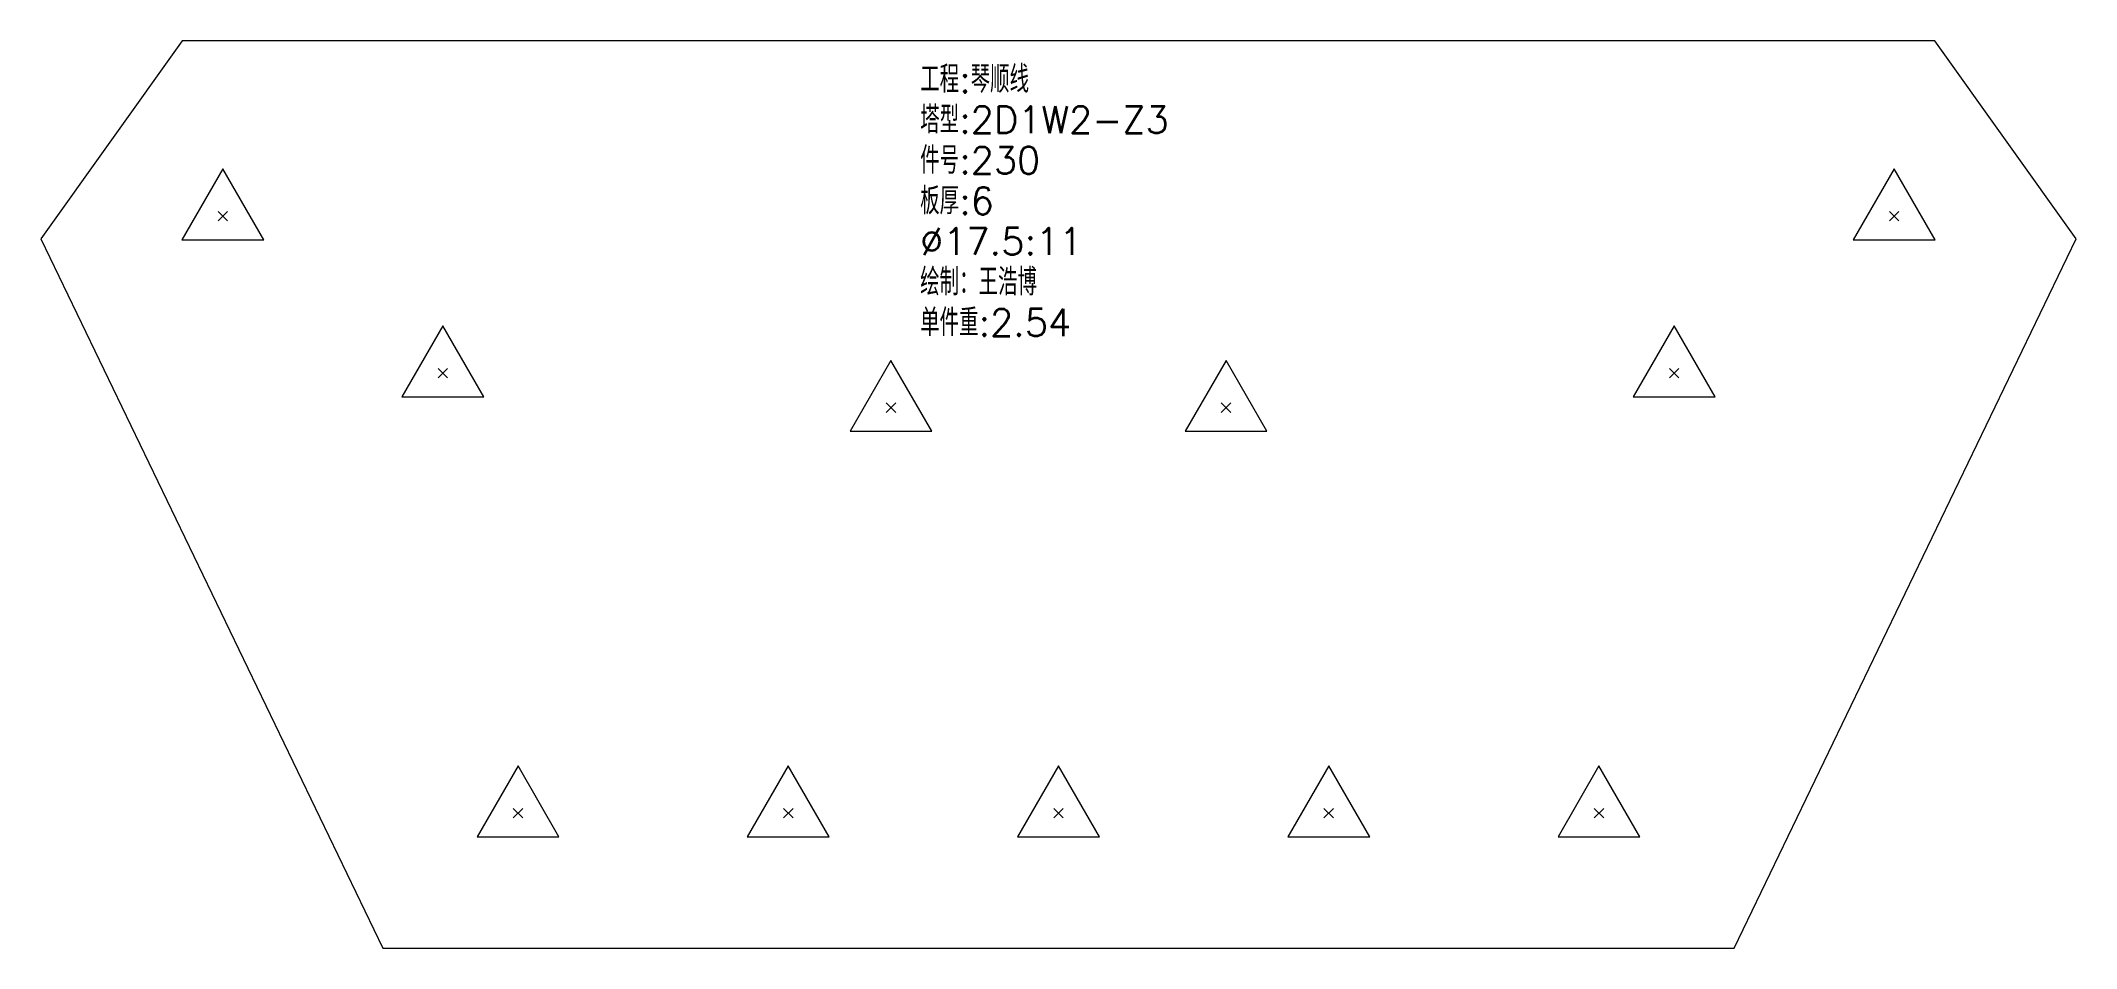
# Model space of a CAD drawing. Extents: x -580 to 8755, y 0 to 14723.
# Drawn here: x 6168.9 to 6545.5, y 12885.4 to 13053.3 of the extents above; entities that cross this region are included whole.
import ezdxf
from ezdxf.enums import TextEntityAlignment as Align

# ---------------------------------------------------------------- set-up
doc = ezdxf.new("R2010")
doc.units = 0
doc.header["$MEASUREMENT"] = 0
doc.layers.add('1', color=7, linetype='CONTINUOUS', lineweight=25)
doc.styles.get("Standard").update_dxf_attribs({"font": 'simplex.shx', "width": 0.7, "height": 3, "bigfont": 'gbhzfs.shx'})

msp = doc.modelspace()

# ---------------------------------------------------------------- texts
at = {"layer": '1', "color": 7, "linetype": 'Continuous', "lineweight": 18}
for s, p in [('工程:琴顺线', (6331.62729, 13042.1327)), ('塔型:2D1W2-Z3', (6331.62729, 13034.6327)), ('件号:230', (6331.62729, 13027.1327)), ('板厚:6', (6331.62729, 13019.6327)), ('%%c17.5:11', (6331.62729, 13012.1327)), ('绘制：王浩博', (6331.62729, 13004.6327)), ('单件重:2.54', (6331.62729, 12997.1327))]:
    msp.add_text(s, height=5, dxfattribs=at).set_placement(p, align=Align.BOTTOM_LEFT)

# ---------------------------------------------------------------- linework, layer by layer
at = {"layer": '1', "color": 7, "linetype": 'Continuous', "lineweight": 18}
for p, q in [((6195.05757, 13053.25109), (6168.90185, 13016.63308)), ((6519.38848, 13053.25109), (6195.05757, 13053.25109)), ((6545.5442, 13016.63308), (6519.38848, 13053.25109)), ((6168.90185, 13016.63308), (6232.22303, 12885.38274)), ((6482.22303, 12885.38274), (6545.5442, 13016.63308)), ((6232.22303, 12885.38274), (6482.22303, 12885.38274))]:
    msp.add_line(p, q, dxfattribs=at)
at = {"layer": '1', "color": 7, "linetype": 'Continuous', "lineweight": 13}
for p, q in [((6202.61367, 13029.568), (6195.03617, 13016.443)), ((6210.19117, 13016.443), (6202.61367, 13029.568)), ((6511.8324, 13029.568), (6504.2549, 13016.443)), ((6519.4099, 13016.443), (6511.8324, 13029.568)), ((6201.73867, 13019.943), (6203.48867, 13021.693)), ((6203.48867, 13019.943), (6201.73867, 13021.693)), ((6510.9574, 13019.943), (6512.7074, 13021.693)), ((6512.7074, 13019.943), (6510.9574, 13021.693)), ((6195.03617, 13016.443), (6210.19117, 13016.443)), ((6504.2549, 13016.443), (6519.4099, 13016.443)), ((6243.30034, 13000.50608), (6235.72284, 12987.38108)), ((6250.87784, 12987.38108), (6243.30034, 13000.50608)), ((6471.14571, 13000.50608), (6463.56821, 12987.38108)), ((6478.72321, 12987.38108), (6471.14571, 13000.50608)), ((6242.42534, 12990.88108), (6244.17534, 12992.63108)), ((6244.17534, 12990.88108), (6242.42534, 12992.63108)), ((6326.22303, 12994.13274), (6318.64553, 12981.00774)), ((6333.80053, 12981.00774), (6326.22303, 12994.13274)), ((6388.22303, 12994.13274), (6380.64553, 12981.00774)), ((6395.80053, 12981.00774), (6388.22303, 12994.13274)), ((6470.27071, 12990.88108), (6472.02071, 12992.63108)), ((6472.02071, 12990.88108), (6470.27071, 12992.63108)), ((6235.72284, 12987.38108), (6250.87784, 12987.38108)), ((6463.56821, 12987.38108), (6478.72321, 12987.38108)), ((6325.34803, 12984.50774), (6327.09803, 12986.25774)), ((6327.09803, 12984.50774), (6325.34803, 12986.25774)), ((6387.34803, 12984.50774), (6389.09803, 12986.25774)), ((6389.09803, 12984.50774), (6387.34803, 12986.25774)), ((6318.64553, 12981.00774), (6333.80053, 12981.00774)), ((6380.64553, 12981.00774), (6395.80053, 12981.00774)), ((6257.22303, 12919.13274), (6249.64553, 12906.00774)), ((6264.80053, 12906.00774), (6257.22303, 12919.13274)), ((6307.22303, 12919.13274), (6299.64553, 12906.00774)), ((6314.80053, 12906.00774), (6307.22303, 12919.13274)), ((6357.22303, 12919.13274), (6349.64553, 12906.00774)), ((6364.80053, 12906.00774), (6357.22303, 12919.13274)), ((6407.22303, 12919.13274), (6399.64553, 12906.00774)), ((6414.80053, 12906.00774), (6407.22303, 12919.13274)), ((6457.22303, 12919.13274), (6449.64553, 12906.00774)), ((6464.80053, 12906.00774), (6457.22303, 12919.13274)), ((6256.34803, 12909.50774), (6258.09803, 12911.25774)), ((6258.09803, 12909.50774), (6256.34803, 12911.25774)), ((6306.34803, 12909.50774), (6308.09803, 12911.25774)), ((6308.09803, 12909.50774), (6306.34803, 12911.25774)), ((6356.34803, 12909.50774), (6358.09803, 12911.25774)), ((6358.09803, 12909.50774), (6356.34803, 12911.25774)), ((6406.34803, 12909.50774), (6408.09803, 12911.25774)), ((6408.09803, 12909.50774), (6406.34803, 12911.25774)), ((6456.34803, 12909.50774), (6458.09803, 12911.25774)), ((6458.09803, 12909.50774), (6456.34803, 12911.25774)), ((6249.64553, 12906.00774), (6264.80053, 12906.00774)), ((6299.64553, 12906.00774), (6314.80053, 12906.00774)), ((6349.64553, 12906.00774), (6364.80053, 12906.00774)), ((6399.64553, 12906.00774), (6414.80053, 12906.00774)), ((6449.64553, 12906.00774), (6464.80053, 12906.00774))]:
    msp.add_line(p, q, dxfattribs=at)

msp.set_redraw_order([(e.dxf.handle, doc.entitydb.next_handle()) for e in msp.query("TEXT MTEXT ATTDEF DIMENSION ARC_DIMENSION")])  # texts and dimensions are drawn at this point

doc.saveas('drawing.dxf')
